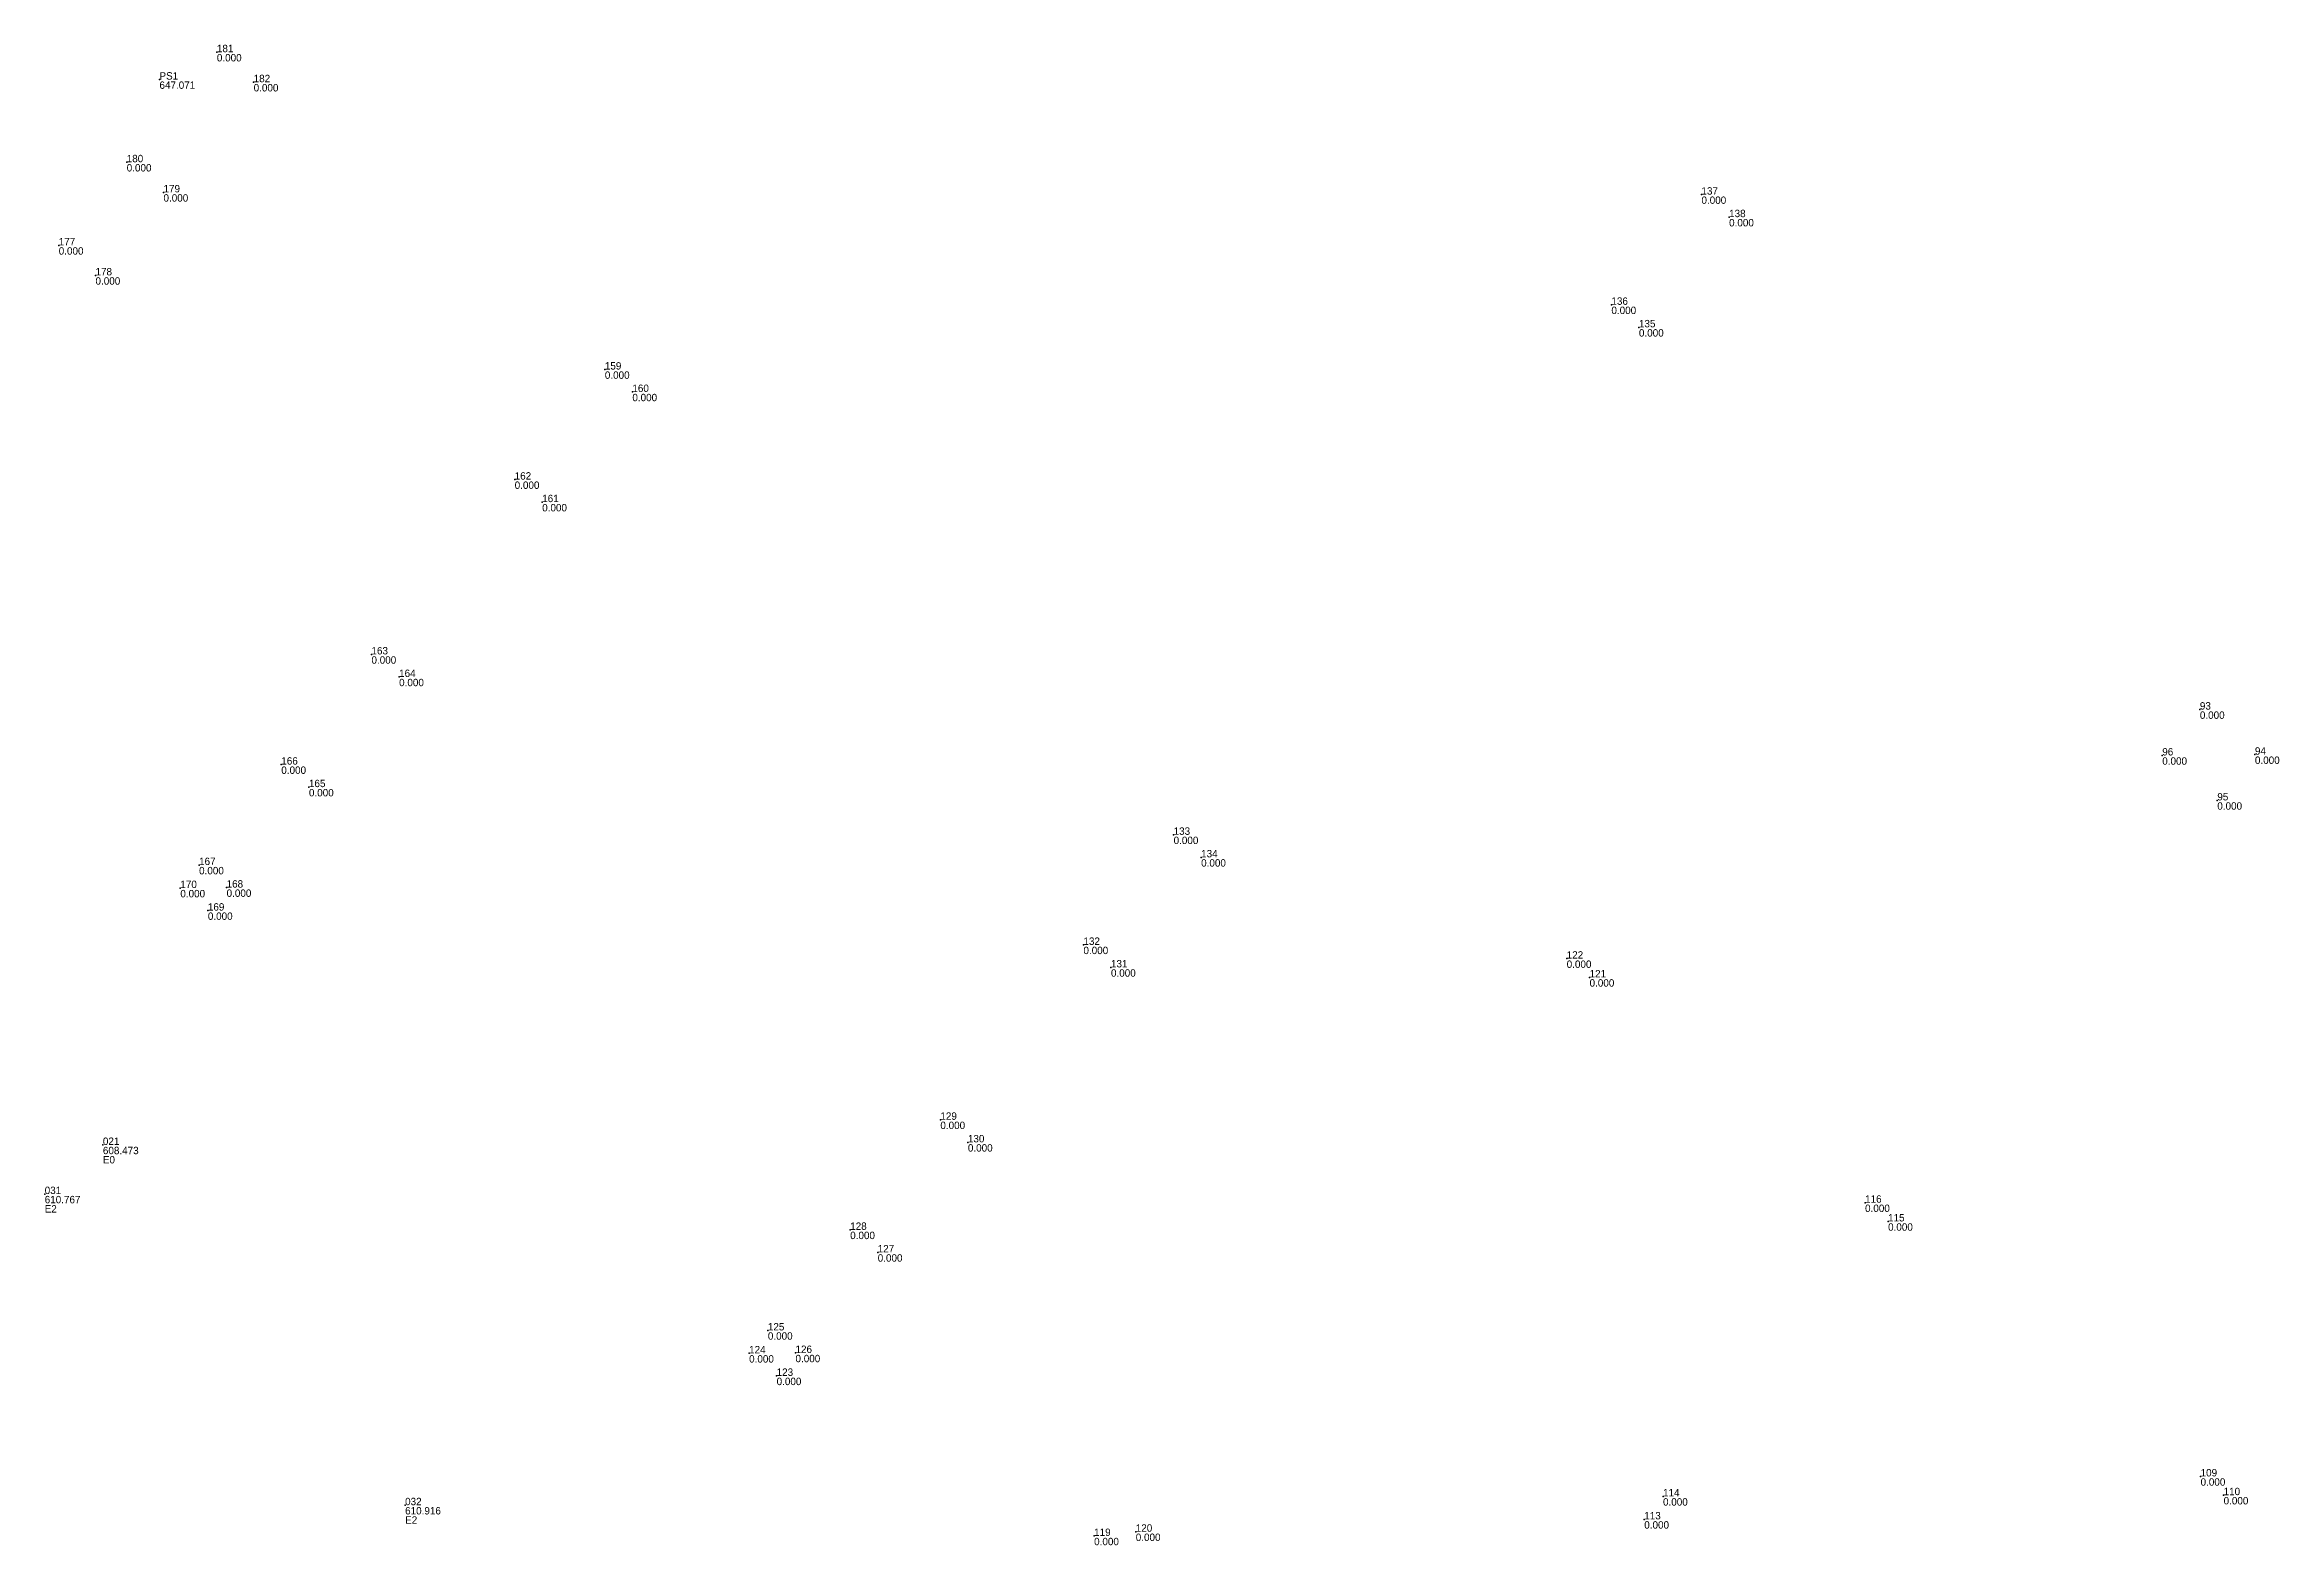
# Model space of a CAD drawing. Header units: metres. Extents: x 7512575.9 to 7512638.6, y 4691701.6 to 4691749.4.
# Drawn here: x 7512581.79 to 7512600.62, y 4691724.03 to 4691736.68 of the extents above; entities that cross this region are included whole.
import ezdxf

# ---------------------------------------------------------------- set-up
doc = ezdxf.new("R2010")
doc.units = ezdxf.units.M
doc.header["$PDSIZE"] = 0.935993
doc.layers.get('0').update_dxf_attribs({"color": 8})
for name, color, linetype in [('PNTDESC', 1, 'Continuous'), ('PNTELEV', 2, 'Continuous'), ('PNTNO', 3, 'Continuous')]:
    doc.layers.add(name, color=color, linetype=linetype)

msp = doc.modelspace()

# ---------------------------------------------------------------- texts
at = {"layer": 'PNTDESC', "color": 8}
for s, p in [('E0', (7512582.280143, 4691727.245086)), ('E2', (7512581.789738, 4691726.831186)), ('E2', (7512584.827609, 4691724.207358))]:
    msp.add_text(s, height=0.0624, dxfattribs=at).set_placement(p)
at = {"layer": 'PNTELEV'}
for s, p in [('0.000', (7512583.241, 4691736.537001)), ('647.071', (7512582.757, 4691736.306001)), ('0.000', (7512583.551, 4691736.284001)), ('0.000', (7512582.481, 4691735.609001)), ('0.000', (7512582.791, 4691735.355001)), ('0.000', (7512595.754, 4691735.336001)), ('0.000', (7512595.987, 4691735.146001)), ('0.000', (7512581.908, 4691734.908001)), ('0.000', (7512582.218, 4691734.655001)), ('0.000', (7512594.995, 4691734.407001)), ('0.000', (7512595.227, 4691734.217001)), ('0.000', (7512586.511, 4691733.861001)), ('0.000', (7512586.743, 4691733.672001)), ('0.000', (7512585.751, 4691732.933001)), ('0.000', (7512585.983, 4691732.743001)), ('0.000', (7512584.544, 4691731.459001)), ('0.000', (7512584.777, 4691731.269001)), ('0.000', (7512599.955, 4691730.994001)), ('0.000', (7512599.638, 4691730.607001)), ('0.000', (7512600.419, 4691730.614001)), ('0.000', (7512583.784, 4691730.530001)), ('0.000', (7512584.017, 4691730.340001)), ('0.000', (7512600.102, 4691730.228001)), ('0.000', (7512591.305, 4691729.938001)), ('0.000', (7512583.091, 4691729.683001)), ('0.000', (7512591.537, 4691729.748001)), ('0.000', (7512582.933, 4691729.489001)), ('0.000', (7512583.323, 4691729.493001)), ('0.000', (7512583.165, 4691729.299001)), ('0.000', (7512590.545, 4691729.010001)), ('0.000', (7512594.618, 4691728.894001)), ('0.000', (7512590.777, 4691728.820001)), ('0.000', (7512594.811, 4691728.736001)), ('0.000', (7512589.339, 4691727.535001)), ('608.473', (7512582.280143, 4691727.323086)), ('0.000', (7512589.571, 4691727.345001)), ('610.767', (7512581.789738, 4691726.909185)), ('0.000', (7512597.133, 4691726.836001)), ('0.000', (7512588.579, 4691726.607001)), ('0.000', (7512597.327, 4691726.678001)), ('0.000', (7512588.811, 4691726.417001)), ('0.000', (7512587.885, 4691725.759001)), ('0.000', (7512587.727, 4691725.566001)), ('0.000', (7512588.118, 4691725.569001)), ('0.000', (7512587.959, 4691725.376001)), ('0.000', (7512599.961, 4691724.528001)), ('0.000', (7512595.43, 4691724.360001)), ('0.000', (7512600.155, 4691724.370001)), ('610.916', (7512584.827609, 4691724.285358)), ('0.000', (7512595.272, 4691724.166001)), ('0.000', (7512590.635, 4691724.026001)), ('0.000', (7512590.986, 4691724.062001))]:
    msp.add_text(s, height=0.0624, dxfattribs=at).set_placement(p)
at = {"layer": 'PNTNO', "color": 8}
for s, p in [('181', (7512583.241, 4691736.615)), ('PS1', (7512582.757, 4691736.384)), ('182', (7512583.551, 4691736.362)), ('180', (7512582.481, 4691735.687)), ('179', (7512582.791, 4691735.433)), ('137', (7512595.754, 4691735.414)), ('138', (7512595.987, 4691735.224)), ('177', (7512581.908, 4691734.986)), ('178', (7512582.218, 4691734.733)), ('136', (7512594.995, 4691734.485)), ('135', (7512595.227, 4691734.295)), ('159', (7512586.511, 4691733.939)), ('160', (7512586.743, 4691733.75)), ('162', (7512585.751, 4691733.011)), ('161', (7512585.983, 4691732.821)), ('163', (7512584.544, 4691731.537)), ('164', (7512584.777, 4691731.347)), ('93', (7512599.955, 4691731.072)), ('166', (7512583.784, 4691730.608)), ('96', (7512599.638, 4691730.685)), ('94', (7512600.419, 4691730.692)), ('165', (7512584.017, 4691730.418)), ('95', (7512600.102, 4691730.306)), ('133', (7512591.305, 4691730.016)), ('134', (7512591.537, 4691729.826)), ('167', (7512583.091, 4691729.761)), ('170', (7512582.933, 4691729.567)), ('168', (7512583.323, 4691729.571)), ('169', (7512583.165, 4691729.377)), ('132', (7512590.545, 4691729.088)), ('131', (7512590.777, 4691728.898)), ('122', (7512594.618, 4691728.972)), ('121', (7512594.811, 4691728.814)), ('129', (7512589.339, 4691727.613)), ('021', (7512582.280143, 4691727.401085)), ('130', (7512589.571, 4691727.423)), ('031', (7512581.789738, 4691726.987185)), ('116', (7512597.133, 4691726.914)), ('128', (7512588.579, 4691726.685)), ('115', (7512597.327, 4691726.756)), ('127', (7512588.811, 4691726.495)), ('125', (7512587.885, 4691725.837)), ('124', (7512587.727, 4691725.644)), ('126', (7512588.118, 4691725.647)), ('123', (7512587.959, 4691725.454)), ('109', (7512599.961, 4691724.606)), ('032', (7512584.827609, 4691724.363357)), ('114', (7512595.43, 4691724.438)), ('110', (7512600.155, 4691724.448)), ('113', (7512595.272, 4691724.244)), ('119', (7512590.635, 4691724.104)), ('120', (7512590.986, 4691724.14))]:
    msp.add_text(s, height=0.0624, dxfattribs=at).set_placement(p)

# ---------------------------------------------------------------- linework, layer by layer
for p in [(7512583.241, 4691736.615), (7512582.757, 4691736.384, 647.071), (7512583.551, 4691736.362), (7512582.481, 4691735.687), (7512582.791, 4691735.433), (7512595.754, 4691735.414), (7512595.987, 4691735.224), (7512581.908, 4691734.986), (7512582.218, 4691734.733), (7512594.995, 4691734.485), (7512595.227, 4691734.295), (7512586.511, 4691733.939), (7512586.743, 4691733.75), (7512585.751, 4691733.011), (7512585.983, 4691732.821), (7512584.544, 4691731.537), (7512584.777, 4691731.347), (7512599.955, 4691731.072), (7512599.638, 4691730.685), (7512600.419, 4691730.692), (7512583.784, 4691730.608), (7512584.017, 4691730.418), (7512600.102, 4691730.306), (7512591.305, 4691730.016), (7512583.091, 4691729.761), (7512591.537, 4691729.826), (7512582.933, 4691729.567), (7512583.323, 4691729.571), (7512583.165, 4691729.377), (7512590.545, 4691729.088), (7512594.618, 4691728.972), (7512590.777, 4691728.898), (7512594.811, 4691728.814), (7512589.339, 4691727.613), (7512589.571, 4691727.423), (7512582.280143, 4691727.401085, 608.472981), (7512581.789738, 4691726.987185, 610.766573), (7512597.133, 4691726.914), (7512588.579, 4691726.685), (7512597.327, 4691726.756), (7512588.811, 4691726.495), (7512587.885, 4691725.837), (7512587.727, 4691725.644), (7512588.118, 4691725.647), (7512587.959, 4691725.454), (7512599.961, 4691724.606), (7512595.43, 4691724.438), (7512600.155, 4691724.448), (7512584.827609, 4691724.363357, 610.916196), (7512595.272, 4691724.244), (7512590.635, 4691724.104), (7512590.986, 4691724.14)]:
    msp.add_point(p)

msp.set_redraw_order([(e.dxf.handle, doc.entitydb.next_handle()) for e in msp.query("TEXT MTEXT ATTDEF DIMENSION ARC_DIMENSION")])  # texts and dimensions are drawn at this point

doc.saveas('drawing.dxf')
